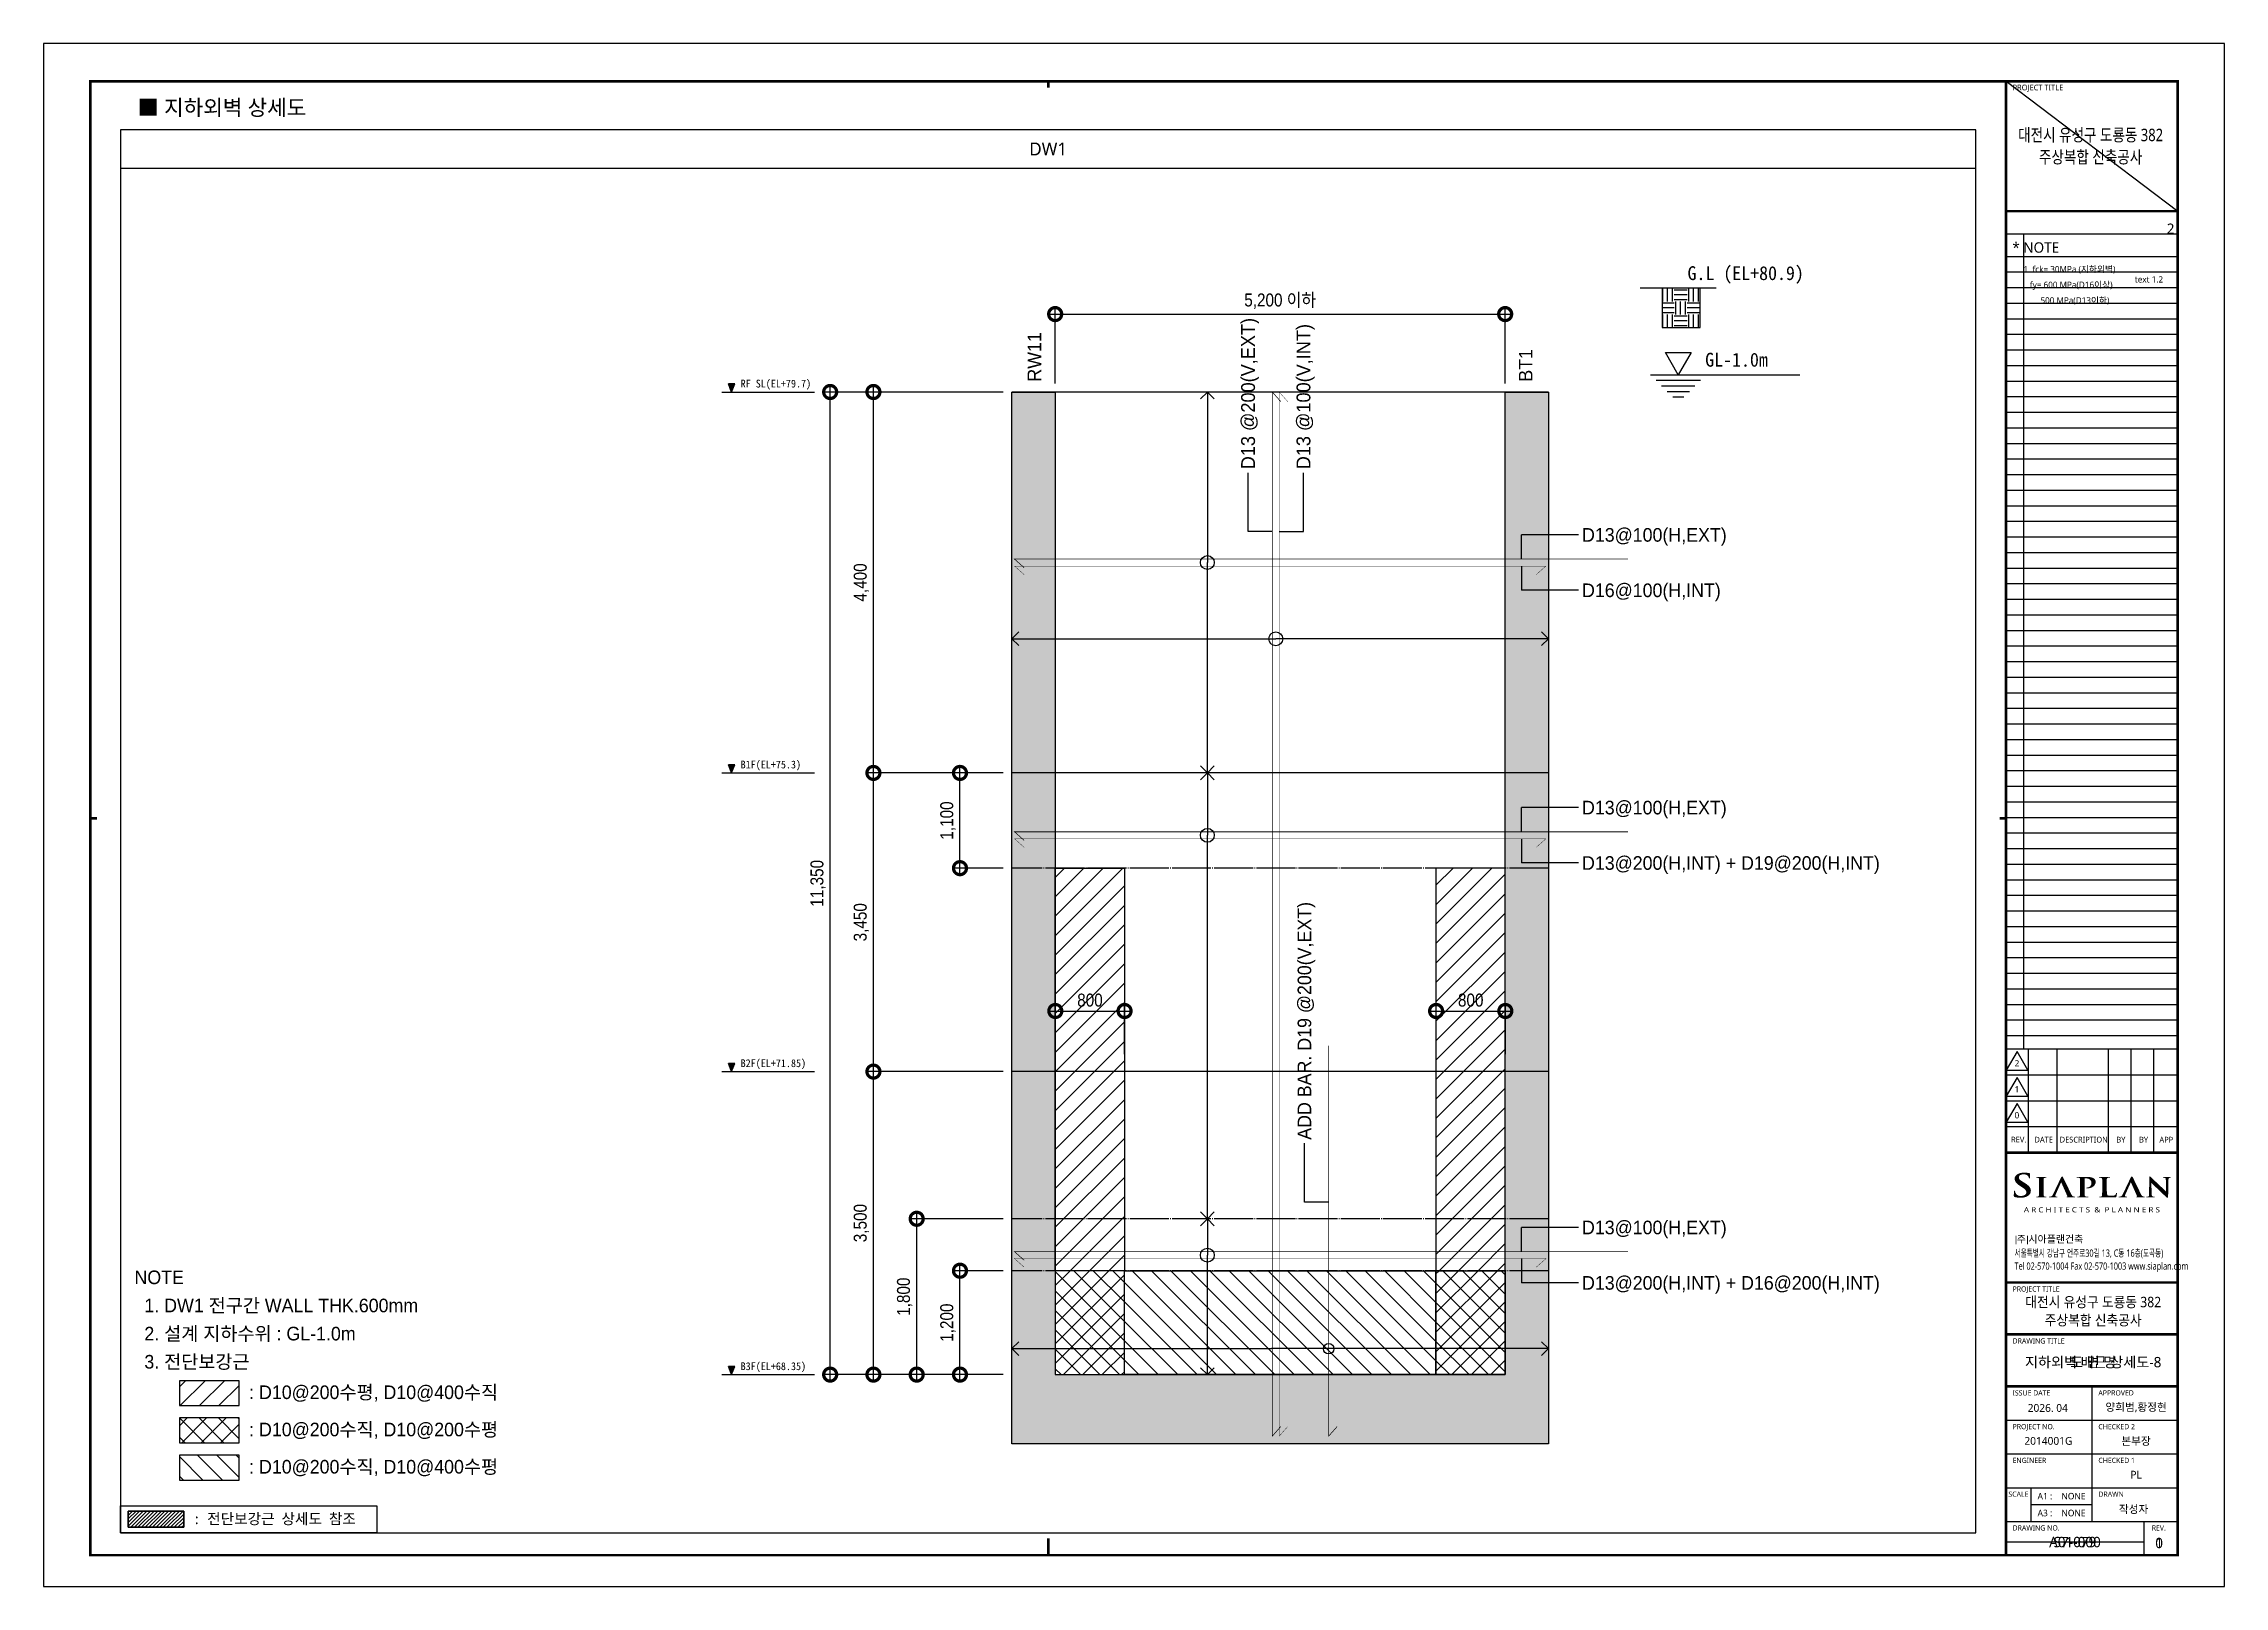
# Model space of a CAD drawing. Header units: millimetres. Extents: x 0 to 252030, y -124740 to 196020.
# Drawn here: x 201630 to 226830, y -71280 to -53460 of the extents above; entities that cross this region are included whole.
import ezdxf
from ezdxf.enums import TextEntityAlignment as Align

# ---------------------------------------------------------------- set-up
doc = ezdxf.new("R2010")
doc.units = ezdxf.units.MM
doc.header["$LTSCALE"] = 30
doc.linetypes.add('CENTER', pattern=[32.5, 30, -1, 0.5, -1])
doc.linetypes.add('HIDDEN', pattern=[2, 1, -1])
doc.layers.get('DEFPOINTS').update_dxf_attribs({"color": 142})
for name, color, linetype in [('0-LIST.테두리선', 7, 'Continuous'), ('0-SEC1', 3, 'Continuous'), ('0-TEXT', 3, 'Continuous'), ('0-지시선', 7, 'Continuous'), ('0-해치', 251, 'Continuous'), ('A-CEN', 1, 'Continuous'), ('AA-SHEET-TEXT', 3, 'Continuous'), ('S-CON', 2, 'Continuous'), ('S-EXT BAR', 3, 'Continuous'), ('S-INT BAR', 3, 'HIDDEN'), ('S-SYM', 5, 'Continuous'), ('S-배근 구간선', 31, 'CENTER'), ('TABLE-1', 3, 'Continuous'), ('TEX', 3, 'Continuous'), ('TEXT', 6, 'Continuous'), ('X-PLAN-B1F$0$A-DIM', 7, 'Continuous'), ('XR-FORM_(도룡동)$0$AA-SHEET', 9, 'Continuous'), ('XR-FORM_(도룡동)$0$Sheet', 7, 'Continuous'), ('XR-FORM_(도룡동)$0$Sheet-text', 3, 'Continuous'), ('XR-FORM_(도룡동)$0$TEXT', 3, 'Continuous')]:
    doc.layers.add(name, color=color, linetype=linetype)
doc.styles.get("Standard").update_dxf_attribs({"font": 'malgun.ttf'})
doc.styles.add('X-PLAN-B1F$0$Gdim', font='Dotum.ttf', dxfattribs={"width": 0.9})
doc.styles.add('XR-FORM$0$맑은고딕', font='malgun.ttf')
doc.styles.add('XR-FORM_(도룡동)$0$맑은고딕', font='malgun.ttf')
doc.styles.add('XR-FORM_(도룡동)$0$충북옥천_FORM$0$맑은고딕', font='malgun.ttf')
doc.styles.add('XR-FORM_(도룡동)$1$맑은고딕', font='malgun.ttf')
doc.styles.add('XR-FORM_(도룡동)$2$맑은고딕', font='malgun.ttf')
doc.styles.add('XR-FORM_(도룡동)$3$맑은고딕', font='malgun.ttf')
doc.styles.add('돋음체', font='DotumChe.ttf')
doc.styles.add('맑은 고딕', font='malgun.ttf')
doc.styles.add('맑은고딕', font='malgun.ttf')
doc.styles.add('스타일1', font='Gulim.ttf')
doc.dimstyles.new('X-PLAN-B1F$0$Gdim200', dxfattribs={"dimscale": 200, "dimtxt": 3, "dimasz": 6, "dimexe": 1.5, "dimexo": 2, "dimgap": 1, "dimtad": 1, "dimdec": 0, "dimzin": 0, "dimdsep": 46, "dimlunit": 6, "dimtxsty": 'X-PLAN-B1F$0$Gdim', "dimblk": 'X-PLAN-B1F$0$_DotSmall', "dimcen": 1.5, "dimdle": 1.5, "dimclrd": 1, "dimclre": 1, "dimclrt": 256, "dimazin": 0, "dimtfac": 1, "dimtdec": 0, "dimtix": 1, "dimtmove": 2, "dimatfit": 3, "dimldrblk": 'X-PLAN-B1F$0$_DotSmall', "dimfxl": 1.5, "dimtolj": 1, "dimtzin": 0, "dimlwd": -1, "dimlwe": -1, "dimarcsym": 0})
doc.dimstyles.new('배근범위', dxfattribs={"dimscale": 80, "dimtxt": 1e-06, "dimasz": 2, "dimexe": 0, "dimexo": 0, "dimgap": 0, "dimtad": 1, "dimdec": 0, "dimzin": 0, "dimdsep": 46, "dimlunit": 6, "dimtxsty": 'Standard', "dimblk": 'OPEN90', "dimcen": 0, "dimdle": 2, "dimclrd": 256, "dimclre": 256, "dimclrt": 256, "dimadec": 0, "dimazin": 0, "dimtfac": 1, "dimtdec": 0, "dimtix": 1, "dimtmove": 2, "dimatfit": 3, "dimldrblk": 'DIMDOT', "dimfxl": 1, "dimtolj": 1, "dimtzin": 0, "dimarcsym": 0})

msp = doc.modelspace()

# ---------------------------------------------------------------- texts
at = {"layer": '0-TEXT', "color": 2, "style": '돋음체'}
msp.add_text('G.L (EL+80.9)', height=160, dxfattribs=at).set_placement((220626.39647, -56191.04153))
at = {"layer": '0-TEXT', "linetype": 'Continuous', "style": '스타일1'}
for s, height, p in [('D13 @200(V,EXT)', 160, (215548.16856, -58376.52853)), ('D13 @100(V,INT)', 160, (216188.16451, -58376.52853)), ('ADD BAR. D19 @200(V,EXT)', 157.248, (216199.46555, -66121.47123))]:
    msp.add_text(s, height=height, rotation=90, dxfattribs=at).set_placement(p, align=Align.MIDDLE_LEFT)
at = {"layer": '0-TEXT', "style": '돋음체'}
for s, height, p in [('GL-1.0m', 160, (220830.39618, -57191.04153)), ('RF SL(EL+79.7)', 90, (209684.462, -57431.89623)), ('B1F(EL+75.3)', 90, (209684.462, -61831.89623)), ('B2F(EL+71.85)', 90, (209684.462, -65281.89623)), ('B3F(EL+68.35)', 90, (209684.462, -68781.89623)), (': 전단보강근 상세도 참조', 124.153948, (203359.3063, -70561.534, 0.00034))]:
    msp.add_text(s, height=height, dxfattribs=at).set_placement(p)
at = {"layer": '0-TEXT', "linetype": 'Continuous', "style": '스타일1'}
for s, p in [('D13@100(H,EXT)', (219406.96593, -59134.42317)), ('D16@100(H,INT)', (219406.96593, -59774.42182)), ('D13@100(H,EXT)', (219406.96593, -62284.42317)), ('D13@200(H,INT) + D19@200(H,INT)', (219406.96593, -62924.42182)), ('D13@100(H,EXT)', (219406.96593, -67134.42317)), ('NOTE', (202680.00642, -67710.47234)), ('D13@200(H,INT) + D16@200(H,INT)', (219406.96593, -67774.42182)), ('  1. DW1 전구간 WALL THK.600mm', (202680.00642, -68035.47234)), ('  2. 설계 지하수위 : GL-1.0m', (202680.00642, -68360.47234)), ('  3. 전단보강근', (202680.00642, -68685.47234)), (': D10@200수평, D10@400수직', (204004.75851, -69037.82927)), (': D10@200수직, D10@200수평', (204004.75851, -69468.04492)), (': D10@200수직, D10@400수평', (204004.75851, -69898.26057))]:
    msp.add_text(s, height=157.248, dxfattribs=at).set_placement(p, align=Align.MIDDLE_LEFT)
at = {"layer": 'AA-SHEET-TEXT'}
for s, style, p in [('지하외벽 배근 상세도-8', 'XR-FORM$0$맑은고딕', (225313.90026, -68690.0206)), ('S7-079', 'XR-FORM_(도룡동)$2$맑은고딕', (225103.50013, -70768.09032)), ('0', '맑은고딕', (226075.95675, -70778.92003))]:
    msp.add_text(s, height=120, dxfattribs=dict(at, style=style)).set_placement(p, align=Align.MIDDLE_CENTER)
for style, p in [('XR-FORM_(도룡동)$0$맑은고딕', (225225.41387, -70237.84788)), ('XR-FORM_(도룡동)$1$맑은고딕', (225225.41387, -70432.61602))]:
    msp.add_text('NONE', height=75, dxfattribs=dict(at, style=style)).set_placement(p, align=Align.MIDDLE_RIGHT)
at = {"layer": 'S-CON', "color": 4, "linetype": 'Continuous', "lineweight": -2, "style": '스타일1'}
for s, p in [('RW11', (213078.73162, -57364.42371)), ('BT1', (218755.74339, -57364.42371))]:
    msp.add_text(s, height=157.248, rotation=90, dxfattribs=at).set_placement(p, align=Align.MIDDLE_LEFT)
at = {"layer": 'TEX', "style": '맑은 고딕'}
msp.add_text('DW1', height=150, dxfattribs=at).set_placement((213238.50014, -54677.0165), align=Align.MIDDLE_CENTER)
for s, p in [('1. fck= 30MPa (지하외벽)', (224509.3931, -56065.08095)), ('   fy= 600 MPa(D16이상) ', (224509.3931, -56245.08095)), ('        500 MPa(D13이하)', (224509.3931, -56425.08095))]:
    msp.add_text(s, height=72, dxfattribs=at).set_placement(p, align=Align.MIDDLE_LEFT)
at = {"layer": 'TEXT', "style": '맑은 고딕'}
msp.add_text('■ 지하외벽 상세도', height=180, dxfattribs=at).set_placement((202716.07557, -54199.02203), align=Align.MIDDLE_LEFT)

# ---------------------------------------------------------------- blocks, each defined once
blk = doc.blocks.new('XR-FORM_(도룡동)$0$S')
at = {"layer": 'XR-FORM_(도룡동)$0$Sheet'}
h = blk.add_hatch(color=6, dxfattribs=at)
edge = h.paths.add_edge_path()
edge.add_spline(control_points=[(76338, 15545), (76338, 15545), (76295, 15571), (76295, 15571), (76172, 15645), (76132, 15687), (76132, 15744), (76132, 15817), (76203, 15865), (76313, 15865), (76409, 15865), (76454, 15832), (76479, 15807), (76511, 15775), (76518, 15737), (76518, 15729), (76518, 15711), (76524, 15702), (76538, 15702), (76557, 15702), (76559, 15724), (76559, 15744), (76559, 15811), (76562, 15848), (76564, 15870), (76564, 15870), (76565, 15890), (76565, 15890), (76565, 15905), (76548, 15908), (76540, 15909), (76494, 15919), (76430, 15930), (76333, 15930), (76119, 15930), (75970, 15833), (75970, 15695), (75970, 15588), (76037, 15502), (76202, 15401), (76202, 15401), (76273, 15357), (76273, 15357), (76398, 15281), (76423, 15225), (76423, 15165), (76423, 15099), (76352, 15030), (76220, 15030), (76155, 15030), (76041, 15045), (76002, 15150), (75994, 15172), (75988, 15197), (75988, 15211), (75988, 15217), (75988, 15236), (75968, 15236), (75948, 15236), (75946, 15209), (75945, 15201), (75945, 15201), (75945, 15197), (75945, 15197), (75943, 15174), (75938, 15104), (75938, 15040), (75938, 15011), (75943, 15004), (75970, 14994), (76035, 14972), (76103, 14962), (76198, 14962), (76298, 14962), (76379, 14979), (76447, 15013), (76575, 15079), (76595, 15177), (76595, 15230), (76595, 15347), (76528, 15430), (76338, 15545)], knot_values=[0, 0, 0, 0, 1, 1, 1, 2, 2, 2, 3, 3, 3, 4, 4, 4, 5, 5, 5, 6, 6, 6, 7, 7, 7, 8, 8, 8, 9, 9, 9, 10, 10, 10, 11, 11, 11, 12, 12, 12, 13, 13, 13, 14, 14, 14, 15, 15, 15, 16, 16, 16, 17, 17, 17, 18, 18, 18, 19, 19, 19, 20, 20, 20, 21, 21, 21, 22, 22, 22, 23, 23, 23, 24, 24, 24, 25, 25, 25, 26, 26, 26, 27, 27, 27, 27], degree=3, periodic=0)
h = blk.add_hatch(color=6, dxfattribs=at)
edge = h.paths.add_edge_path()
edge.add_spline(control_points=[(77180, 15007), (77180, 15007), (77166, 15007), (77166, 15007), (77156, 15007), (77148, 15007), (77134, 15009), (77098, 15014), (77093, 15029), (77089, 15056), (77084, 15098), (77084, 15641), (77086, 15677), (77089, 15714), (77100, 15725), (77131, 15729), (77143, 15731), (77153, 15732), (77163, 15732), (77163, 15732), (77180, 15732), (77180, 15732), (77188, 15732), (77195, 15739), (77195, 15747), (77195, 15755), (77188, 15761), (77180, 15761), (77180, 15761), (76814, 15761), (76814, 15761), (76806, 15761), (76800, 15755), (76800, 15747), (76800, 15739), (76806, 15732), (76814, 15732), (76814, 15732), (76832, 15732), (76832, 15732), (76847, 15732), (76860, 15730), (76871, 15728), (76897, 15723), (76909, 15710), (76912, 15677), (76912, 15677), (76912, 15677), (76912, 15677), (76914, 15650), (76915, 15103), (76908, 15057), (76904, 15025), (76895, 15014), (76873, 15011), (76858, 15008), (76843, 15007), (76827, 15007), (76826, 15007), (76814, 15007), (76814, 15007), (76806, 15007), (76800, 15000), (76800, 14992), (76800, 14984), (76806, 14977), (76814, 14977), (76814, 14977), (77180, 14977), (77180, 14977), (77188, 14977), (77195, 14984), (77195, 14992), (77195, 15000), (77188, 15007), (77180, 15007)], knot_values=[0, 0, 0, 0, 1, 1, 1, 2, 2, 2, 3, 3, 3, 4, 4, 4, 5, 5, 5, 6, 6, 6, 7, 7, 7, 8, 8, 8, 9, 9, 9, 10, 10, 10, 11, 11, 11, 12, 12, 12, 13, 13, 13, 14, 14, 14, 15, 15, 15, 16, 16, 16, 17, 17, 17, 18, 18, 18, 19, 19, 19, 20, 20, 20, 21, 21, 21, 22, 22, 22, 23, 23, 23, 24, 24, 24, 25, 25, 25, 25], degree=3, periodic=0)
h = blk.add_hatch(color=6, dxfattribs=at)
edge = h.paths.add_edge_path()
edge.add_spline(control_points=[(78289, 15008), (78289, 15008), (78256, 15008), (78256, 15008), (78252, 15008), (78248, 15009), (78243, 15010), (78220, 15014), (78192, 15028), (78158, 15085), (78158, 15085), (77848, 15727), (77836, 15749), (77824, 15773), (77816, 15784), (77802, 15784), (77787, 15784), (77771, 15771), (77757, 15741), (77757, 15741), (77450, 15097), (77450, 15097), (77424, 15042), (77401, 15015), (77350, 15010), (77342, 15009), (77328, 15008), (77317, 15008), (77317, 15008), (77304, 15008), (77304, 15008), (77298, 15008), (77292, 15002), (77292, 14994), (77292, 14987), (77298, 14980), (77304, 14980), (77304, 14980), (77609, 14980), (77609, 14980), (77615, 14980), (77621, 14987), (77621, 14994), (77621, 15002), (77615, 15008), (77609, 15008), (77609, 15008), (77576, 15008), (77576, 15008), (77539, 15008), (77534, 15021), (77534, 15033), (77534, 15044), (77540, 15068), (77552, 15094), (77552, 15094), (77762, 15561), (77762, 15561), (77762, 15561), (78005, 15016), (78004, 15016), (78005, 15014), (78005, 15012), (78004, 15010), (78003, 15008), (78001, 15008), (77998, 15008), (77998, 15008), (77984, 15008), (77984, 15008), (77978, 15008), (77972, 15002), (77972, 14994), (77972, 14987), (77978, 14980), (77984, 14980), (77984, 14980), (78289, 14980), (78289, 14980), (78295, 14980), (78301, 14987), (78301, 14994), (78301, 15002), (78295, 15008), (78289, 15008)], knot_values=[0, 0, 0, 0, 1, 1, 1, 2, 2, 2, 3, 3, 3, 4, 4, 4, 5, 5, 5, 6, 6, 6, 7, 7, 7, 8, 8, 8, 9, 9, 9, 10, 10, 10, 11, 11, 11, 12, 12, 12, 13, 13, 13, 14, 14, 14, 15, 15, 15, 16, 16, 16, 17, 17, 17, 18, 18, 18, 19, 19, 19, 20, 20, 20, 21, 21, 21, 22, 22, 22, 23, 23, 23, 24, 24, 24, 25, 25, 25, 26, 26, 26, 27, 27, 27, 28, 28, 28, 28], degree=3, periodic=0)
h = blk.add_hatch(color=250, dxfattribs=at)
edge = h.paths.add_edge_path()
edge.add_spline(control_points=[(78762, 15355), (78740, 15355), (78721, 15354), (78721, 15339), (78721, 15329), (78732, 15327), (78739, 15326), (78739, 15326), (78761, 15325), (78768, 15325), (78956, 15325), (79092, 15431), (79092, 15577), (79092, 15629), (79059, 15678), (79025, 15703), (79003, 15719), (78945, 15762), (78781, 15762), (78781, 15762), (78772, 15762), (78771, 15762), (78771, 15762), (78376, 15762), (78376, 15762), (78367, 15762), (78360, 15756), (78360, 15748), (78360, 15740), (78367, 15734), (78376, 15734), (78376, 15734), (78423, 15734), (78423, 15734), (78429, 15733), (78435, 15733), (78438, 15732), (78480, 15725), (78488, 15709), (78491, 15677), (78491, 15677), (78491, 15677), (78491, 15677), (78493, 15651), (78494, 15108), (78487, 15062), (78481, 15030), (78474, 15013), (78453, 15010), (78437, 15007), (78422, 15006), (78407, 15006), (78406, 15006), (78396, 15006), (78396, 15006), (78387, 15006), (78380, 14999), (78380, 14991), (78380, 14983), (78387, 14977), (78396, 14977), (78396, 14977), (78791, 14977), (78791, 14977), (78800, 14977), (78807, 14983), (78807, 14991), (78807, 14999), (78800, 15006), (78791, 15006), (78791, 15006), (78781, 15006), (78781, 15006), (78761, 15006), (78733, 15008), (78715, 15010), (78681, 15013), (78672, 15031), (78668, 15061), (78662, 15105), (78662, 15684), (78662, 15690), (78662, 15699), (78664, 15704), (78669, 15705), (78679, 15708), (78707, 15709), (78729, 15709), (78757, 15709), (78810, 15704), (78857, 15670), (78924, 15623), (78931, 15562), (78931, 15520), (78931, 15418), (78833, 15355), (78762, 15355)], knot_values=[0, 0, 0, 0, 1, 1, 1, 2, 2, 2, 3, 3, 3, 4, 4, 4, 5, 5, 5, 6, 6, 6, 7, 7, 7, 8, 8, 8, 9, 9, 9, 10, 10, 10, 11, 11, 11, 12, 12, 12, 13, 13, 13, 14, 14, 14, 15, 15, 15, 16, 16, 16, 17, 17, 17, 18, 18, 18, 19, 19, 19, 20, 20, 20, 21, 21, 21, 22, 22, 22, 23, 23, 23, 24, 24, 24, 25, 25, 25, 26, 26, 26, 27, 27, 27, 28, 28, 28, 29, 29, 29, 30, 30, 30, 31, 31, 31, 32, 32, 32, 32], degree=3, periodic=0)
h = blk.add_hatch(color=250, dxfattribs=at)
edge = h.paths.add_edge_path()
edge.add_spline(control_points=[(79896, 15147), (79880, 15147), (79878, 15134), (79877, 15128), (79875, 15109), (79860, 15082), (79845, 15069), (79815, 15043), (79768, 15042), (79696, 15042), (79592, 15042), (79561, 15049), (79541, 15063), (79541, 15063), (79541, 15063), (79541, 15063), (79522, 15076), (79515, 15314), (79515, 15460), (79515, 15617), (79515, 15645), (79518, 15677), (79521, 15714), (79532, 15724), (79562, 15729), (79578, 15731), (79599, 15732), (79612, 15732), (79620, 15732), (79633, 15732), (79638, 15739), (79640, 15742), (79641, 15745), (79641, 15748), (79641, 15756), (79634, 15762), (79626, 15762), (79626, 15762), (79235, 15762), (79235, 15762), (79226, 15762), (79220, 15756), (79220, 15748), (79220, 15743), (79222, 15738), (79227, 15736), (79227, 15735), (79229, 15735), (79229, 15734), (79235, 15732), (79243, 15732), (79247, 15732), (79265, 15732), (79280, 15731), (79290, 15729), (79331, 15722), (79340, 15709), (79342, 15677), (79344, 15651), (79345, 15108), (79338, 15062), (79332, 15030), (79326, 15013), (79304, 15010), (79290, 15007), (79276, 15006), (79262, 15006), (79262, 15006), (79245, 15006), (79245, 15006), (79237, 15006), (79230, 14999), (79230, 14991), (79230, 14983), (79237, 14977), (79245, 14977), (79245, 14977), (79615, 14977), (79615, 14977), (79615, 14977), (79805, 14976), (79805, 14976), (79874, 14976), (79882, 14981), (79891, 15006), (79901, 15036), (79910, 15113), (79910, 15125), (79910, 15135), (79910, 15147), (79896, 15147)], knot_values=[0, 0, 0, 0, 1, 1, 1, 2, 2, 2, 3, 3, 3, 4, 4, 4, 5, 5, 5, 6, 6, 6, 7, 7, 7, 8, 8, 8, 9, 9, 9, 10, 10, 10, 11, 11, 11, 12, 12, 12, 13, 13, 13, 14, 14, 14, 15, 15, 15, 16, 16, 16, 17, 17, 17, 18, 18, 18, 19, 19, 19, 20, 20, 20, 21, 21, 21, 22, 22, 22, 23, 23, 23, 24, 24, 24, 25, 25, 25, 26, 26, 26, 27, 27, 27, 28, 28, 28, 29, 29, 29, 30, 30, 30, 30], degree=3, periodic=0)
h = blk.add_hatch(color=250, dxfattribs=at)
edge = h.paths.add_edge_path()
edge.add_spline(control_points=[(80974, 15008), (80974, 15008), (80942, 15008), (80942, 15008), (80937, 15008), (80933, 15009), (80928, 15010), (80905, 15014), (80878, 15028), (80843, 15085), (80843, 15085), (80533, 15727), (80521, 15749), (80509, 15773), (80501, 15784), (80487, 15784), (80472, 15784), (80457, 15771), (80442, 15741), (80442, 15741), (80135, 15097), (80135, 15097), (80109, 15042), (80086, 15015), (80035, 15010), (80027, 15009), (80013, 15008), (80002, 15008), (80002, 15008), (79989, 15008), (79989, 15008), (79983, 15008), (79977, 15002), (79977, 14994), (79977, 14987), (79983, 14980), (79989, 14980), (79989, 14980), (80294, 14980), (80294, 14980), (80300, 14980), (80306, 14987), (80306, 14994), (80306, 15002), (80300, 15008), (80294, 15008), (80294, 15008), (80261, 15008), (80261, 15008), (80224, 15008), (80219, 15021), (80219, 15033), (80219, 15044), (80225, 15068), (80237, 15094), (80237, 15094), (80447, 15561), (80447, 15561), (80447, 15561), (80690, 15016), (80690, 15016), (80690, 15014), (80690, 15012), (80689, 15010), (80688, 15008), (80686, 15008), (80683, 15008), (80683, 15008), (80669, 15008), (80669, 15008), (80663, 15008), (80657, 15002), (80657, 14994), (80657, 14987), (80663, 14980), (80669, 14980), (80669, 14980), (80974, 14980), (80974, 14980), (80980, 14980), (80986, 14987), (80986, 14994), (80986, 15002), (80980, 15008), (80974, 15008)], knot_values=[0, 0, 0, 0, 1, 1, 1, 2, 2, 2, 3, 3, 3, 4, 4, 4, 5, 5, 5, 6, 6, 6, 7, 7, 7, 8, 8, 8, 9, 9, 9, 10, 10, 10, 11, 11, 11, 12, 12, 12, 13, 13, 13, 14, 14, 14, 15, 15, 15, 16, 16, 16, 17, 17, 17, 18, 18, 18, 19, 19, 19, 20, 20, 20, 21, 21, 21, 22, 22, 22, 23, 23, 23, 24, 24, 24, 25, 25, 25, 26, 26, 26, 27, 27, 27, 28, 28, 28, 28], degree=3, periodic=0)
h = blk.add_hatch(color=250, dxfattribs=at)
edge = h.paths.add_edge_path()
edge.add_spline(control_points=[(81976, 15761), (81976, 15761), (81692, 15761), (81692, 15761), (81686, 15761), (81681, 15755), (81681, 15747), (81681, 15739), (81686, 15732), (81692, 15732), (81692, 15732), (81700, 15732), (81702, 15732), (81718, 15732), (81744, 15732), (81760, 15726), (81783, 15717), (81794, 15705), (81795, 15641), (81795, 15641), (81806, 15233), (81806, 15224), (81806, 15224), (81806, 15202), (81806, 15202), (81797, 15210), (81212, 15762), (81212, 15762), (81199, 15775), (81187, 15784), (81176, 15784), (81158, 15784), (81158, 15750), (81158, 15740), (81158, 15740), (81148, 15134), (81148, 15134), (81147, 15045), (81143, 15018), (81117, 15011), (81101, 15006), (81079, 15006), (81068, 15006), (81067, 15006), (81057, 15006), (81057, 15006), (81051, 15006), (81046, 14999), (81046, 14991), (81046, 14983), (81051, 14976), (81057, 14976), (81057, 14976), (81353, 14976), (81353, 14976), (81359, 14976), (81364, 14983), (81364, 14991), (81364, 14999), (81359, 15006), (81353, 15006), (81353, 15006), (81342, 15006), (81340, 15006), (81324, 15006), (81303, 15006), (81284, 15013), (81268, 15018), (81251, 15035), (81248, 15122), (81248, 15122), (81237, 15522), (81236, 15534), (81241, 15530), (81780, 15014), (81821, 14978), (81833, 14966), (81851, 14966), (81864, 14966), (81880, 14966), (81882, 14986), (81882, 15002), (81882, 15002), (81894, 15649), (81894, 15649), (81895, 15706), (81903, 15722), (81931, 15729), (81944, 15732), (81952, 15732), (81963, 15732), (81965, 15732), (81976, 15732), (81976, 15732), (81982, 15732), (81987, 15739), (81987, 15747), (81987, 15755), (81982, 15761), (81976, 15761)], knot_values=[0, 0, 0, 0, 1, 1, 1, 2, 2, 2, 3, 3, 3, 4, 4, 4, 5, 5, 5, 6, 6, 6, 7, 7, 7, 8, 8, 8, 9, 9, 9, 10, 10, 10, 11, 11, 11, 12, 12, 12, 13, 13, 13, 14, 14, 14, 15, 15, 15, 16, 16, 16, 17, 17, 17, 18, 18, 18, 19, 19, 19, 20, 20, 20, 21, 21, 21, 22, 22, 22, 23, 23, 23, 24, 24, 24, 25, 25, 25, 26, 26, 26, 27, 27, 27, 28, 28, 28, 29, 29, 29, 30, 30, 30, 31, 31, 31, 32, 32, 32, 33, 33, 33, 33], degree=3, periodic=0)
at = {"layer": 'DEFPOINTS'}
for p, q in [((75750, 52950), (82250, 52950)), ((75640, 52073), (82226, 52073)), ((76315, 52073), (76315, 20700)), ((82250, 51196), (75640, 51196)), ((82250, 50596), (75640, 50596)), ((82250, 49996), (75640, 49996)), ((82250, 49396), (75640, 49396)), ((82250, 48796), (75640, 48796)), ((82250, 48196), (75640, 48196)), ((82250, 47596), (75640, 47596)), ((82250, 46996), (75640, 46996)), ((82250, 46396), (75640, 46396)), ((82250, 45796), (75640, 45796)), ((82250, 45196), (75640, 45196)), ((82250, 44596), (75640, 44596)), ((82250, 43996), (75640, 43996)), ((82250, 43396), (75640, 43396)), ((82250, 42796), (75640, 42796)), ((82250, 42196), (75640, 42196)), ((82250, 41596), (75640, 41596)), ((82250, 40996), (75640, 40996)), ((82250, 40396), (75640, 40396)), ((82250, 39796), (75640, 39796)), ((82250, 39196), (75640, 39196)), ((82250, 38596), (75640, 38596)), ((82250, 37996), (75640, 37996)), ((82250, 37396), (75640, 37396)), ((82250, 36796), (75640, 36796)), ((82250, 36196), (75640, 36196)), ((82250, 35596), (75640, 35596)), ((82250, 34996), (75640, 34996)), ((82250, 34396), (75640, 34396)), ((82250, 33796), (75640, 33796)), ((82250, 33196), (75640, 33196)), ((82250, 32596), (75640, 32596)), ((82250, 31996), (75640, 31996)), ((82250, 31396), (75640, 31396)), ((82250, 30796), (75640, 30796)), ((82250, 30196), (75640, 30196)), ((82250, 29596), (75640, 29596)), ((82250, 28996), (75640, 28996)), ((82250, 28396), (75640, 28396)), ((82250, 27796), (75640, 27796)), ((82250, 27196), (75640, 27196)), ((82250, 26596), (75640, 26596)), ((82250, 25996), (75640, 25996)), ((82250, 25396), (75640, 25396)), ((82250, 24796), (75640, 24796)), ((82250, 24196), (75640, 24196)), ((82250, 23596), (75640, 23596)), ((82250, 22996), (75640, 22996)), ((82250, 22396), (75640, 22396)), ((82250, 21796), (75640, 21796)), ((82250, 21196), (75640, 21196)), ((80950, 1706), (75640, 1706))]:
    blk.add_line(p, q, dxfattribs=at)
at = {"layer": 'XR-FORM_(도룡동)$0$AA-SHEET', "const_width": 99.9}
blk.add_lwpolyline([(75750, 52950), (82250, 52950)], dxfattribs=at)
at = {"layer": 'XR-FORM_(도룡동)$0$Sheet'}
for p, q in [((75590, 20700), (82204, 20700)), ((76490, 20700), (76490, 16700)), ((77590, 20700), (77590, 16700)), ((79575, 20700), (79575, 16700)), ((80450, 20700), (80450, 16700)), ((81325, 20700), (81325, 16700)), ((75640, 19700), (82254, 19700)), ((75640, 18700), (82254, 18700)), ((75640, 17700), (82254, 17700)), ((78945, 7700), (78945, 2500)), ((75640, 6400), (82250, 6400)), ((75640, 5100), (82250, 5100)), ((75640, 3800), (82250, 3800)), ((76591, 3798), (76591, 2500)), ((76591, 3149), (78945, 3149)), ((75640, 2500), (82250, 2500)), ((80950, 2500), (80950, 1200))]:
    blk.add_line(p, q, dxfattribs=at)
at = {"layer": 'XR-FORM_(도룡동)$0$Sheet', "const_width": 100}
blk.add_lwpolyline([(1850, 57950), (82250, 57950), (82250, 1200), (1850, 1200)], close=True, dxfattribs=at)
at = {"layer": 'XR-FORM_(도룡동)$0$Sheet', "linetype": 'Continuous', "const_width": 100}
for points in [[(38745, 57950), (38745, 57700)], [(2100, 29575), (1850, 29575)], [(75640, 29575), (75390, 29575)], [(38745, 1846), (38745, 1200)]]:
    blk.add_lwpolyline(points, dxfattribs=at)
at = {"layer": 'XR-FORM_(도룡동)$0$Sheet', "const_width": 100}
for points in [[(75640, 57950), (75640, 1200)], [(75640, 52950), (82250, 52950)], [(75640, 16700), (82250, 16700)], [(75640, 11700), (82250, 11700)], [(75640, 9700), (82250, 9700)], [(75640, 7700), (82250, 7700)]]:
    blk.add_lwpolyline(points, dxfattribs=at)
at = {"layer": 'XR-FORM_(도룡동)$0$Sheet'}
for points in [[(76065, 20589), (75650, 19869), (76481, 19869)], [(76065, 19589), (75650, 18869), (76481, 18869)], [(76065, 18589), (75650, 17869), (76481, 17869)]]:
    blk.add_lwpolyline(points, close=True, dxfattribs=at)
at = {"layer": 'XR-FORM_(도룡동)$0$Sheet', "color": 3, "const_width": 28}
for points in [[(76026, 13508), (76026, 13172)], [(76466, 13508), (76466, 13172)]]:
    blk.add_lwpolyline(points, dxfattribs=at)
at = {"layer": 'DEFPOINTS', "style": 'XR-FORM_(도룡동)$3$맑은고딕'}
blk.add_text('2', height=400, dxfattribs=at).set_placement((82126, 52273), align=Align.MIDDLE_RIGHT)
blk.add_text('text 1.2', height=240, dxfattribs=at).set_placement((80599, 50202))
blk.add_text('도 면 명', height=400, dxfattribs=at).set_placement((78996, 8633), align=Align.MIDDLE_CENTER)
at = {"layer": 'XR-FORM_(도룡동)$0$Sheet', "style": 'XR-FORM_(도룡동)$3$맑은고딕'}
for s, height, p in [('PROJECT TITLE', 220, (75890, 57600)), ('PROJECT TITLE', 200, (75890, 11350)), ('DRAWING TITLE', 200, (75890, 9350)), ('ISSUE DATE', 200, (75890, 7350)), ('APPROVED', 200, (79195, 7350)), ('PROJECT NO. ', 200, (75890, 6050)), ('CHECKED 2 ', 200, (79195, 6050)), ('ENGINEER', 200, (75890, 4750)), ('CHECKED 1 ', 200, (79195, 4750)), ('SCALE', 200, (75730, 3450)), ('DRAWN', 200, (79195, 3450)), ('DRAWING NO.', 200, (75890, 2150)), ('REV.', 200, (81250, 2150))]:
    blk.add_text(s, height=height, dxfattribs=at).set_placement(p)
for s, height, p in [('2', 240, (76059, 20140)), ('1', 240, (76059, 19140)), ('0', 240, (76059, 18140)), (' REV.', 220, (76090, 17200)), ('DATE', 220, (77090, 17200)), ('DESCRIPTION', 220, (78632, 17200)), ('BY', 220, (80062, 17200)), ('BY', 220, (80938, 17200)), ('APP', 220, (81812, 17200))]:
    blk.add_text(s, height=height, dxfattribs=at).set_placement(p, align=Align.MIDDLE)
at = {"layer": 'XR-FORM_(도룡동)$0$Sheet', "color": 3, "style": 'XR-FORM_(도룡동)$3$맑은고딕', "width": 1.2}
blk.add_text('A R C H I T E C T S  &  P L A N N E R S', height=200, dxfattribs=at).set_placement((78947, 14500), align=Align.MIDDLE_CENTER)
at = {"layer": 'XR-FORM_(도룡동)$0$Sheet', "color": 3, "style": 'XR-FORM_(도룡동)$3$맑은고딕'}
blk.add_text('주 시아플랜건축', height=280, dxfattribs=at).set_placement((76057, 13372), align=Align.MIDDLE_LEFT)
at = {"layer": 'XR-FORM_(도룡동)$0$Sheet', "color": 3, "style": 'XR-FORM_(도룡동)$3$맑은고딕', "width": 0.65}
for s, p in [('서울특별시 강남구 언주로30길 13, C동 16층(도곡동)', (75966, 12833)), ('Tel 02-570-1004 Fax 02-570-1003 www.siaplan.com', (75966, 12333))]:
    blk.add_text(s, height=280, dxfattribs=at).set_placement(p, align=Align.MIDDLE_LEFT)
at = {"layer": 'XR-FORM_(도룡동)$0$Sheet-text', "style": 'XR-FORM_(도룡동)$3$맑은고딕'}
blk.add_text('* NOTE', height=400, dxfattribs=at).set_placement((75881, 51550), align=Align.MIDDLE_LEFT)
at = {"layer": 'XR-FORM_(도룡동)$0$TEXT'}
for s, height, style, p in [('2026. 04', 300, 'XR-FORM_(도룡동)$3$맑은고딕', (77247, 6870)), ('A1 : ', 250, 'XR-FORM_(도룡동)$0$충북옥천_FORM$0$맑은고딕', (77179, 3474)), ('A3 : ', 250, 'XR-FORM_(도룡동)$0$충북옥천_FORM$0$맑은고딕', (77179, 2825))]:
    blk.add_text(s, height=height, dxfattribs=dict(at, style=style)).set_placement(p, align=Align.MIDDLE_CENTER)
at = {"layer": 'XR-FORM_(도룡동)$0$TEXT', "style": 'XR-FORM_(도룡동)$3$맑은고딕'}
blk.add_text('양희범,황정현', height=300, dxfattribs=at).set_placement((80649, 6901), align=Align.MIDDLE)
blk = doc.blocks.new('XR-FORM_(도룡동)', base_point=(101.33, -56114.51))
at = {"layer": 'DEFPOINTS'}
blk.add_line((377.95, 289.75), (411, 264.75), dxfattribs=at)
blk.add_lwpolyline([(0, 0), (420, 0), (420, 297), (0, 297)], close=True, dxfattribs=at)
at = {"xscale": 0.005, "yscale": 0.005, "zscale": 0.005}
blk.add_blockref('XR-FORM_(도룡동)$0$S', (-0.25, 0), dxfattribs=at)
at = {"layer": 'DEFPOINTS', "style": 'XR-FORM_(도룡동)$3$맑은고딕'}
for s, p in [('2014001G', (386.1, 28.01)), ('본부장', (402.99, 28.01)), ('PL', (402.99, 21.51))]:
    blk.add_text(s, height=1.5, dxfattribs=at).set_placement(p, align=Align.MIDDLE)
for p in [(393.26, 17.37), (393.26, 14.12)]:
    blk.add_text('NONE', height=1.25, dxfattribs=at).set_placement(p, align=Align.MIDDLE_RIGHT)
for s, height, p in [('작성자', 1.5, (402.51, 14.85)), ('A01-000', 2, (391.22, 8.53))]:
    blk.add_text(s, height=height, dxfattribs=at).set_placement(p, align=Align.MIDDLE_CENTER)
at = {"layer": 'XR-FORM_(도룡동)$0$Sheet-text', "style": 'XR-FORM_(도룡동)$3$맑은고딕', "width": 0.8}
for s, p in [('대전시 유성구 도룡동 382', (394.23, 279.42)), ('주상복합 신축공사', (394.23, 275.17))]:
    blk.add_text(s, height=2.4, dxfattribs=at).set_placement(p, align=Align.MIDDLE_CENTER)
at = {"layer": 'XR-FORM_(도룡동)$0$TEXT', "style": 'XR-FORM_(도룡동)$3$맑은고딕', "width": 0.9}
for s, p in [('대전시 유성구 도룡동 382', (394.73, 54.74)), ('주상복합 신축공사', (394.73, 51.24))]:
    blk.add_text(s, height=2, dxfattribs=at).set_placement(p, align=Align.MIDDLE_CENTER)
at = {"layer": 'XR-FORM_(도룡동)$0$TEXT', "style": 'XR-FORM_(도룡동)$3$맑은고딕'}
blk.add_text('1', height=2, dxfattribs=at).set_placement((407.43, 8.35), align=Align.MIDDLE_CENTER)
blk = doc.blocks.new('X-PLAN-B1F$0$_DotSmall')
at = {"color": 0, "linetype": 'ByBlock', "const_width": 0.5}
blk.add_lwpolyline([(-0.0625, 0, 1), (0.0625, 0, 1)], format="xyb", close=True, dxfattribs=at)
blk = doc.blocks.new('*D1441')
at = {"layer": 'DEFPOINTS', "color": 0, "transparency": 16777216}
for p in [(218519, -56584), (213319, -57484), (218519, -57484)]:
    blk.add_point(p, dxfattribs=at)
at = {"layer": 'X-PLAN-B1F$0$A-DIM', "color": 1, "transparency": 16777216}
for p, q in [((213244, -56584), (218594, -56584)), ((213319, -57384), (213319, -56509)), ((218519, -57384), (218519, -56509))]:
    blk.add_line(p, q, dxfattribs=at)
at = {"layer": 'X-PLAN-B1F$0$A-DIM', "color": 1, "transparency": 16777216, "xscale": 300, "yscale": 300, "zscale": 300, "rotation": 180}
blk.add_blockref('X-PLAN-B1F$0$_DotSmall', (213319, -56584), dxfattribs=at)
at = {"layer": 'X-PLAN-B1F$0$A-DIM', "color": 1, "transparency": 16777216, "xscale": 300, "yscale": 300, "zscale": 300}
blk.add_blockref('X-PLAN-B1F$0$_DotSmall', (218519, -56584), dxfattribs=at)
at = {"layer": 'X-PLAN-B1F$0$A-DIM', "transparency": 16777216, "insert": (215919, -56435), "char_height": 150, "attachment_point": 5, "style": 'X-PLAN-B1F$0$Gdim'}
blk.add_mtext('\\A1;5,200 이하', dxfattribs=at)
blk = doc.blocks.new('*D1442')
at = {"layer": 'DEFPOINTS', "color": 0, "transparency": 16777216}
for p in [(211219, -61884), (212819, -61884), (212819, -65334)]:
    blk.add_point(p, dxfattribs=at)
at = {"layer": 'X-PLAN-B1F$0$A-DIM', "color": 1, "transparency": 16777216}
for p, q in [((212719, -61884), (211144, -61884)), ((211219, -65409), (211219, -61809)), ((212719, -65334), (211144, -65334))]:
    blk.add_line(p, q, dxfattribs=at)
at = {"layer": 'X-PLAN-B1F$0$A-DIM', "color": 1, "transparency": 16777216, "xscale": 300, "yscale": 300, "zscale": 300}
for p, rotation in [((211219, -61884), 90), ((211219, -65334), 270)]:
    blk.add_blockref('X-PLAN-B1F$0$_DotSmall', p, dxfattribs=dict(at, rotation=rotation))
at = {"layer": 'X-PLAN-B1F$0$A-DIM', "transparency": 16777216, "insert": (211080, -63609), "char_height": 150, "attachment_point": 5, "rotation": 90, "style": 'X-PLAN-B1F$0$Gdim'}
blk.add_mtext('\\A1;3,450', dxfattribs=at)
blk = doc.blocks.new('*D1443')
at = {"layer": 'DEFPOINTS', "color": 0, "transparency": 16777216}
for p in [(211219, -57484), (212819, -57484), (212819, -61884)]:
    blk.add_point(p, dxfattribs=at)
at = {"layer": 'X-PLAN-B1F$0$A-DIM', "color": 1, "transparency": 16777216}
for p, q in [((211219, -61959), (211219, -57409)), ((212719, -57484), (211144, -57484)), ((212719, -61884), (211144, -61884))]:
    blk.add_line(p, q, dxfattribs=at)
at = {"layer": 'X-PLAN-B1F$0$A-DIM', "color": 1, "transparency": 16777216, "xscale": 300, "yscale": 300, "zscale": 300}
for p, rotation in [((211219, -57484), 90), ((211219, -61884), 270)]:
    blk.add_blockref('X-PLAN-B1F$0$_DotSmall', p, dxfattribs=dict(at, rotation=rotation))
at = {"layer": 'X-PLAN-B1F$0$A-DIM', "transparency": 16777216, "insert": (211080, -59684), "char_height": 150, "attachment_point": 5, "rotation": 90, "style": 'X-PLAN-B1F$0$Gdim'}
blk.add_mtext('\\A1;4,400', dxfattribs=at)
blk = doc.blocks.new('*D1444')
at = {"layer": 'DEFPOINTS', "color": 0, "transparency": 16777216}
for p in [(211219, -65334), (212819, -65334), (212819, -68834)]:
    blk.add_point(p, dxfattribs=at)
at = {"layer": 'X-PLAN-B1F$0$A-DIM', "color": 1, "transparency": 16777216}
for p, q in [((211219, -68909), (211219, -65259)), ((212719, -65334), (211144, -65334)), ((212719, -68834), (211144, -68834))]:
    blk.add_line(p, q, dxfattribs=at)
at = {"layer": 'X-PLAN-B1F$0$A-DIM', "color": 1, "transparency": 16777216, "xscale": 300, "yscale": 300, "zscale": 300}
for p, rotation in [((211219, -65334), 90), ((211219, -68834), 270)]:
    blk.add_blockref('X-PLAN-B1F$0$_DotSmall', p, dxfattribs=dict(at, rotation=rotation))
at = {"layer": 'X-PLAN-B1F$0$A-DIM', "transparency": 16777216, "insert": (211080, -67084), "char_height": 150, "attachment_point": 5, "rotation": 90, "style": 'X-PLAN-B1F$0$Gdim'}
blk.add_mtext('\\A1;3,500', dxfattribs=at)
blk = doc.blocks.new('*D1445')
at = {"layer": 'DEFPOINTS', "color": 0, "transparency": 16777216}
for p in [(210719, -57484), (212819, -57484), (212819, -68834)]:
    blk.add_point(p, dxfattribs=at)
at = {"layer": 'X-PLAN-B1F$0$A-DIM', "color": 1, "transparency": 16777216}
for p, q in [((210719, -68909), (210719, -57409)), ((212719, -57484), (210644, -57484)), ((212719, -68834), (210644, -68834))]:
    blk.add_line(p, q, dxfattribs=at)
at = {"layer": 'X-PLAN-B1F$0$A-DIM', "color": 1, "transparency": 16777216, "xscale": 300, "yscale": 300, "zscale": 300}
for p, rotation in [((210719, -57484), 90), ((210719, -68834), 270)]:
    blk.add_blockref('X-PLAN-B1F$0$_DotSmall', p, dxfattribs=dict(at, rotation=rotation))
at = {"layer": 'X-PLAN-B1F$0$A-DIM', "transparency": 16777216, "insert": (210580, -63159), "char_height": 150, "attachment_point": 5, "rotation": 90, "style": 'X-PLAN-B1F$0$Gdim'}
blk.add_mtext('\\A1;11,350', dxfattribs=at)
blk = doc.blocks.new('_Open90')
at = {"color": 0, "linetype": 'ByBlock', "lineweight": -2}
for p, q in [((0, 0), (-1, 0)), ((-0.5, 0.5), (0, 0)), ((0, 0), (-0.5, -0.5))]:
    blk.add_line(p, q, dxfattribs=at)
blk = doc.blocks.new('*D1446')
at = {"layer": '0-지시선', "lineweight": -2, "transparency": 16777216}
for p in [(215078, -57644), (215078, -61724)]:
    blk.add_line(p, (215078, -59454), dxfattribs=at)
at = {"layer": 'DEFPOINTS', "color": 0, "transparency": 16777216}
for p in [(215078, -57484), (215078, -57484), (215078, -61884)]:
    blk.add_point(p, dxfattribs=at)
at = {"layer": '0-지시선', "lineweight": -2, "transparency": 16777216, "xscale": 160, "yscale": 160, "zscale": 160}
for p, rotation in [((215078, -57484), 90), ((215078, -61884), 270)]:
    blk.add_blockref('_Open90', p, dxfattribs=dict(at, rotation=rotation))
at = {"layer": '0-지시선', "transparency": 16777216, "insert": (215078, -59454), "char_height": 0.00008, "attachment_point": 5, "rotation": 90}
blk.add_mtext('\\A1;4,400', dxfattribs=at)
blk = doc.blocks.new('DIMDOT')
at = {"linetype": 'Continuous'}
for p, q in [((0, -2), (0, 2)), ((-2, 0), (2, 0))]:
    blk.add_line(p, q, dxfattribs=at)
for radius in [0.5, 0.25]:
    blk.add_circle((0, 0), radius, dxfattribs=at)
blk = doc.blocks.new('기본근 지시선')
at = {"layer": '0-지시선'}
blk.add_line((1650, 700), (0, 700), dxfattribs=at)
blk.add_lwpolyline([(0, 0), (0, 700)], dxfattribs=at)
blk.add_lwpolyline([(0, 0, 0, 96, 0), (0, 288, 0, 0, 0), (0, 264, 0, 0, 0)], format="xyseb", dxfattribs=at)
blk = doc.blocks.new('SOIL LEVEL')
at = {"layer": 'S-SYM'}
for p, q in [((1567, 1135), (-629, 1135)), ((348, 703), (0, 703)), ((20, 750), (20, 1125)), ((161, 750), (161, 1125)), ((301, 750), (301, 1125)), ((723, 1078), (348, 1078)), ((723, 938), (348, 938)), ((723, 797), (348, 797)), ((395, 1125), (395, 1135)), ((395, 375), (395, 750)), ((536, 1125), (536, 1135)), ((536, 375), (536, 750)), ((676, 1125), (676, 1135)), ((676, 375), (676, 750)), ((1098, 703), (723, 703)), ((770, 750), (770, 1125)), ((911, 750), (911, 1125)), ((1051, 750), (1051, 1125)), ((348, 563), (0, 563)), ((348, 422), (0, 422)), ((20, 0), (20, 375)), ((161, 0), (161, 375)), ((301, 0), (301, 375)), ((723, 328), (348, 328)), ((723, 188), (348, 188)), ((723, 47), (348, 47)), ((1098, 563), (723, 563)), ((1098, 422), (723, 422)), ((770, 0), (770, 375)), ((911, 0), (911, 375)), ((1051, 0), (1051, 375))]:
    blk.add_line(p, q, dxfattribs=at)
blk.add_lwpolyline([(1098, 1135), (0, 1135), (0, 0), (1098, 0)], close=True, dxfattribs=at)
blk = doc.blocks.new('WATER LEVEL')
at = {"layer": 'S-SYM'}
for p, q in [((-800, 0), (800, 0)), ((-640, -160), (640, -160)), ((-480, -320), (480, -320)), ((-320, -480), (320, -480)), ((-160, -640), (160, -640))]:
    blk.add_line(p, q, dxfattribs=at)
blk.add_lwpolyline([(0, 0), (-370, 640), (370, 640), (0, 0)], dxfattribs=at)
blk = doc.blocks.new('*D1447')
at = {"layer": '0-지시선', "lineweight": -2, "transparency": 16777216}
for p in [(215078, -62044), (215078, -66874)]:
    blk.add_line(p, (215078, -62604), dxfattribs=at)
at = {"layer": 'DEFPOINTS', "color": 0, "transparency": 16777216}
for p in [(215078, -61884), (215078, -61884), (215078, -67034)]:
    blk.add_point(p, dxfattribs=at)
at = {"layer": '0-지시선', "lineweight": -2, "transparency": 16777216, "xscale": 160, "yscale": 160, "zscale": 160}
for p, rotation in [((215078, -61884), 90), ((215078, -67034), 270)]:
    blk.add_blockref('_Open90', p, dxfattribs=dict(at, rotation=rotation))
at = {"layer": '0-지시선', "transparency": 16777216, "insert": (215078, -62604), "char_height": 0.00008, "attachment_point": 5, "rotation": 90}
blk.add_mtext('\\A1;5,150', dxfattribs=at)
blk = doc.blocks.new('*D1448')
at = {"layer": '0-지시선', "lineweight": -2, "transparency": 16777216}
for p in [(212979, -68534), (218859, -68534)]:
    blk.add_line(p, (215819, -68534), dxfattribs=at)
at = {"layer": 'DEFPOINTS', "color": 0, "transparency": 16777216}
for p in [(212819, -68534), (212819, -68534), (219019, -68534)]:
    blk.add_point(p, dxfattribs=at)
at = {"layer": '0-지시선', "lineweight": -2, "transparency": 16777216, "xscale": 160, "yscale": 160, "zscale": 160, "rotation": 180}
blk.add_blockref('_Open90', (212819, -68534), dxfattribs=at)
at = {"layer": '0-지시선', "lineweight": -2, "transparency": 16777216, "xscale": 160, "yscale": 160, "zscale": 160}
blk.add_blockref('_Open90', (219019, -68534), dxfattribs=at)
at = {"layer": '0-지시선', "transparency": 16777216, "insert": (215819, -68534), "char_height": 0.00008, "attachment_point": 5}
blk.add_mtext('\\A1;6,200', dxfattribs=at)
blk = doc.blocks.new('기본근 지시선-2')
at = {"layer": '0-지시선'}
blk.add_lwpolyline([(0, 0), (700, 0), (700, 1700)], dxfattribs=at)
blk.add_lwpolyline([(0, 0, 0, 96, 0), (288, 0, 0, 0, 0), (264, 0, 0, 0, 0)], format="xyseb", dxfattribs=at)
blk = doc.blocks.new('*D1449')
at = {"layer": '0-지시선', "lineweight": -2, "transparency": 16777216}
for p in [(212979, -60334), (218859, -60334)]:
    blk.add_line(p, (215868, -60334), dxfattribs=at)
at = {"layer": 'DEFPOINTS', "color": 0, "transparency": 16777216}
for p in [(212819, -60334), (212819, -60334), (219019, -60334)]:
    blk.add_point(p, dxfattribs=at)
at = {"layer": '0-지시선', "lineweight": -2, "transparency": 16777216, "xscale": 160, "yscale": 160, "zscale": 160, "rotation": 180}
blk.add_blockref('_Open90', (212819, -60334), dxfattribs=at)
at = {"layer": '0-지시선', "lineweight": -2, "transparency": 16777216, "xscale": 160, "yscale": 160, "zscale": 160}
blk.add_blockref('_Open90', (219019, -60334), dxfattribs=at)
at = {"layer": '0-지시선', "transparency": 16777216, "insert": (215868, -60334), "char_height": 0.00008, "attachment_point": 5}
blk.add_mtext('\\A1;6,200', dxfattribs=at)
blk = doc.blocks.new('*D1450')
at = {"layer": '0-지시선', "lineweight": -2, "transparency": 16777216}
for p in [(215078, -67194), (215078, -68674)]:
    blk.add_line(p, (215078, -67454), dxfattribs=at)
at = {"layer": 'DEFPOINTS', "color": 0, "transparency": 16777216}
for p in [(215078, -67034), (215078, -67034), (215078, -68834)]:
    blk.add_point(p, dxfattribs=at)
at = {"layer": '0-지시선', "lineweight": -2, "transparency": 16777216, "xscale": 160, "yscale": 160, "zscale": 160}
for p, rotation in [((215078, -67034), 90), ((215078, -68834), 270)]:
    blk.add_blockref('_Open90', p, dxfattribs=dict(at, rotation=rotation))
at = {"layer": '0-지시선', "transparency": 16777216, "insert": (215078, -67454), "char_height": 0.00008, "attachment_point": 5, "rotation": 90}
blk.add_mtext('\\A1;1,800', dxfattribs=at)
blk = doc.blocks.new('*D1451')
at = {"layer": 'DEFPOINTS', "color": 0, "transparency": 16777216}
for p in [(211719, -67034), (212819, -67034), (212819, -68834)]:
    blk.add_point(p, dxfattribs=at)
at = {"layer": 'X-PLAN-B1F$0$A-DIM', "color": 1, "transparency": 16777216}
for p, q in [((211719, -68909), (211719, -66959)), ((212719, -67034), (211644, -67034)), ((212719, -68834), (211644, -68834))]:
    blk.add_line(p, q, dxfattribs=at)
at = {"layer": 'X-PLAN-B1F$0$A-DIM', "color": 1, "transparency": 16777216, "xscale": 300, "yscale": 300, "zscale": 300}
for p, rotation in [((211719, -67034), 90), ((211719, -68834), 270)]:
    blk.add_blockref('X-PLAN-B1F$0$_DotSmall', p, dxfattribs=dict(at, rotation=rotation))
at = {"layer": 'X-PLAN-B1F$0$A-DIM', "transparency": 16777216, "insert": (211580, -67934), "char_height": 150, "attachment_point": 5, "rotation": 90, "style": 'X-PLAN-B1F$0$Gdim'}
blk.add_mtext('\\A1;1,800', dxfattribs=at)
blk = doc.blocks.new('*D1452')
at = {"layer": 'DEFPOINTS', "color": 0, "transparency": 16777216}
for p in [(212219, -67634), (212819, -67634), (212819, -68834)]:
    blk.add_point(p, dxfattribs=at)
at = {"layer": 'X-PLAN-B1F$0$A-DIM', "color": 1, "transparency": 16777216}
for p, q in [((212719, -67634), (212144, -67634)), ((212219, -68909), (212219, -67559)), ((212719, -68834), (212144, -68834))]:
    blk.add_line(p, q, dxfattribs=at)
at = {"layer": 'X-PLAN-B1F$0$A-DIM', "color": 1, "transparency": 16777216, "xscale": 300, "yscale": 300, "zscale": 300}
for p, rotation in [((212219, -67634), 90), ((212219, -68834), 270)]:
    blk.add_blockref('X-PLAN-B1F$0$_DotSmall', p, dxfattribs=dict(at, rotation=rotation))
at = {"layer": 'X-PLAN-B1F$0$A-DIM', "transparency": 16777216, "insert": (212080, -68234), "char_height": 150, "attachment_point": 5, "rotation": 90, "style": 'X-PLAN-B1F$0$Gdim'}
blk.add_mtext('\\A1;1,200', dxfattribs=at)
blk = doc.blocks.new('*D1453')
at = {"layer": 'DEFPOINTS', "color": 0, "transparency": 16777216}
for p in [(212219, -61884), (212819, -61884), (212819, -62984)]:
    blk.add_point(p, dxfattribs=at)
at = {"layer": 'X-PLAN-B1F$0$A-DIM', "color": 1, "transparency": 16777216}
for p, q in [((212719, -61884), (212144, -61884)), ((212219, -63059), (212219, -61809)), ((212719, -62984), (212144, -62984))]:
    blk.add_line(p, q, dxfattribs=at)
at = {"layer": 'X-PLAN-B1F$0$A-DIM', "color": 1, "transparency": 16777216, "xscale": 300, "yscale": 300, "zscale": 300}
for p, rotation in [((212219, -61884), 90), ((212219, -62984), 270)]:
    blk.add_blockref('X-PLAN-B1F$0$_DotSmall', p, dxfattribs=dict(at, rotation=rotation))
at = {"layer": 'X-PLAN-B1F$0$A-DIM', "transparency": 16777216, "insert": (212080, -62434), "char_height": 150, "attachment_point": 5, "rotation": 90, "style": 'X-PLAN-B1F$0$Gdim'}
blk.add_mtext('\\A1;1,100', dxfattribs=at)
blk = doc.blocks.new('*D1454')
at = {"layer": 'DEFPOINTS', "color": 0, "transparency": 16777216}
for p in [(214121, -64634), (213321, -65234), (214121, -65234)]:
    blk.add_point(p, dxfattribs=at)
at = {"layer": 'X-PLAN-B1F$0$A-DIM', "color": 1, "transparency": 16777216}
for p, q in [((213246, -64634), (214196, -64634)), ((213321, -65134), (213321, -64559)), ((214121, -65134), (214121, -64559))]:
    blk.add_line(p, q, dxfattribs=at)
at = {"layer": 'X-PLAN-B1F$0$A-DIM', "color": 1, "transparency": 16777216, "xscale": 300, "yscale": 300, "zscale": 300, "rotation": 180}
blk.add_blockref('X-PLAN-B1F$0$_DotSmall', (213321, -64634), dxfattribs=at)
at = {"layer": 'X-PLAN-B1F$0$A-DIM', "color": 1, "transparency": 16777216, "xscale": 300, "yscale": 300, "zscale": 300}
blk.add_blockref('X-PLAN-B1F$0$_DotSmall', (214121, -64634), dxfattribs=at)
at = {"layer": 'X-PLAN-B1F$0$A-DIM', "transparency": 16777216, "insert": (213721, -64509), "char_height": 150, "attachment_point": 5, "style": 'X-PLAN-B1F$0$Gdim'}
blk.add_mtext('\\A1;800', dxfattribs=at)
blk = doc.blocks.new('*D1455')
at = {"layer": 'DEFPOINTS', "color": 0, "transparency": 16777216}
for p in [(218521, -64634), (217721, -65234), (218521, -65234)]:
    blk.add_point(p, dxfattribs=at)
at = {"layer": 'X-PLAN-B1F$0$A-DIM', "color": 1, "transparency": 16777216}
for p, q in [((217646, -64634), (218596, -64634)), ((217721, -65134), (217721, -64559)), ((218521, -65134), (218521, -64559))]:
    blk.add_line(p, q, dxfattribs=at)
at = {"layer": 'X-PLAN-B1F$0$A-DIM', "color": 1, "transparency": 16777216, "xscale": 300, "yscale": 300, "zscale": 300, "rotation": 180}
blk.add_blockref('X-PLAN-B1F$0$_DotSmall', (217721, -64634), dxfattribs=at)
at = {"layer": 'X-PLAN-B1F$0$A-DIM', "color": 1, "transparency": 16777216, "xscale": 300, "yscale": 300, "zscale": 300}
blk.add_blockref('X-PLAN-B1F$0$_DotSmall', (218521, -64634), dxfattribs=at)
at = {"layer": 'X-PLAN-B1F$0$A-DIM', "transparency": 16777216, "insert": (218121, -64509), "char_height": 150, "attachment_point": 5, "style": 'X-PLAN-B1F$0$Gdim'}
blk.add_mtext('\\A1;800', dxfattribs=at)

# ---------------------------------------------------------------- dimensions: what is measured, and where the dimension line sits
at = {"layer": '0-지시선'}
for base, p1, p2, picture, middle in [((215077.86419, -57484.42371), (215077.86419, -61884.42371), (215077.86419, -57484.42371), '*D1446', (215077.86419, -59454.42331)), ((215077.86419, -61884.42371), (215077.86419, -67034.42371), (215077.86419, -61884.42371), '*D1447', (215077.86419, -62604.42331)), ((215077.86419, -67034.42371), (215077.86419, -68834.42371), (215077.86419, -67034.42371), '*D1450', (215077.86419, -67454.42331))]:
    dim = msp.add_linear_dim(base=base, p1=p1, p2=p2, angle=270, dimstyle='배근범위', override={"dimblk": 'Open90'}, dxfattribs=at)
    dim.commit()
    dim.dimension.update_dxf_attribs({"geometry": picture, "text_midpoint": middle, "dimtype": 160})
for base, p1, p2, override, picture, middle in [((212819.46339, -60334.42317), (219019.46339, -60334.42317), (212819.46339, -60334.42317), {"dimscale": 80}, '*D1449', (215868.16653, -60334.42317)), ((212819.46339, -68534.42371), (219019.46339, -68534.42371), (212819.46339, -68534.42371), {"dimblk": 'Open90'}, '*D1448', (215819.46339, -68534.42371))]:
    dim = msp.add_linear_dim(base=base, p1=p1, p2=p2, dimstyle='배근범위', override=override, dxfattribs=at)
    dim.commit()
    dim.dimension.update_dxf_attribs({"geometry": picture, "text_midpoint": middle, "dimtype": 160})
at = {"layer": 'X-PLAN-B1F$0$A-DIM'}
dim = msp.add_linear_dim(base=(218519.46339, -56584.42371), p1=(213319.46339, -57484.42371), p2=(218519.46339, -57484.42371), text='<> 이하', dimstyle='X-PLAN-B1F$0$Gdim200', override={"dimscale": 50, "dimtxsty": 'X-PLAN-B1F$0$Gdim', "dimblk": 'X-PLAN-B1F$0$_DotSmall'}, dxfattribs=at)
dim.commit()
dim.dimension.update_dxf_attribs({"geometry": '*D1441', "text_midpoint": (215919.46339, -56434.89861)})
for base, p1, p2, picture, middle in [((210719.46339, -57484.42371), (212819.46339, -68834.42371), (212819.46339, -57484.42371), '*D1445', (210579.91115, -63159.42371)), ((211219.46339, -57484.42371), (212819.46339, -61884.42371), (212819.46339, -57484.42371), '*D1443', (211079.91115, -59684.42371)), ((211219.46339, -61884.42371), (212819.46339, -65334.42371), (212819.46339, -61884.42371), '*D1442', (211079.91115, -63609.42371)), ((212219.46339, -61884.42371), (212819.46339, -62984.42371), (212819.46339, -61884.42371), '*D1453', (212079.91115, -62434.42371)), ((211219.46339, -65334.42371), (212819.46339, -68834.42371), (212819.46339, -65334.42371), '*D1444', (211079.91115, -67084.42371)), ((211719.46339, -67034.42371), (212819.46339, -68834.42371), (212819.46339, -67034.42371), '*D1451', (211579.91115, -67934.42371)), ((212219.46339, -67634.42371), (212819.46339, -68834.42371), (212819.46339, -67634.42371), '*D1452', (212079.91115, -68234.42371))]:
    dim = msp.add_linear_dim(base=base, p1=p1, p2=p2, angle=90, dimstyle='X-PLAN-B1F$0$Gdim200', override={"dimscale": 50, "dimblk": 'X-PLAN-B1F$0$_DotSmall'}, dxfattribs=at)
    dim.commit()
    dim.dimension.update_dxf_attribs({"geometry": picture, "text_midpoint": middle})
for base, p1, p2, picture, middle in [((214121.20606, -64634.42371), (213321.20606, -65234.42371), (214121.20606, -65234.42371), '*D1454', (213721.20606, -64509.32195)), ((218521.20606, -64634.42371), (217721.20606, -65234.42371), (218521.20606, -65234.42371), '*D1455', (218121.20606, -64509.32195))]:
    dim = msp.add_linear_dim(base=base, p1=p1, p2=p2, dimstyle='X-PLAN-B1F$0$Gdim200', override={"dimscale": 50, "dimtxsty": 'X-PLAN-B1F$0$Gdim', "dimblk": 'X-PLAN-B1F$0$_DotSmall'}, dxfattribs=at)
    dim.commit()
    dim.dimension.update_dxf_attribs({"geometry": picture, "text_midpoint": middle})

# ---------------------------------------------------------------- hatches: boundary and pattern name
at = {"layer": '0-지시선'}
for points in [[(209580.24607, -57484.42371), (209543.30208, -57390.79065), (209617.19005, -57390.79065)], [(209580.24607, -61884.42371), (209543.30208, -61790.79065), (209617.19005, -61790.79065)], [(209580.24607, -65334.42371), (209543.30208, -65240.79065), (209617.19005, -65240.79065)], [(209580.24607, -68834.42371), (209543.30208, -68740.79065), (209617.19005, -68740.79065)]]:
    msp.add_hatch(color=256, dxfattribs=at).paths.add_polyline_path(points)
at = {"layer": '0-해치'}
h = msp.add_hatch(dxfattribs=at)
h.set_pattern_fill('ANSI31', color=8, scale=50)
h.set_pattern_definition([(45, (-192282.48, -131484.76), (-112.2532, 112.2532), [])])
h.paths.add_polyline_path([(213319.46339, -67634.42371), (213319.46339, -62984.42371), (214119.46339, -62984.42371), (214119.46339, -67634.42371)])
h.paths.add_polyline_path([(218519.46339, -67634.42371), (218519.46339, -62984.42371), (217719.46339, -62984.42371), (217719.46339, -67634.42371)])
h = msp.add_hatch(dxfattribs=at)
h.set_pattern_fill('ANSI37', color=8, scale=50)
h.set_pattern_definition([(45, (-192282.48, -131484.76), (-112.2532, 112.2532), []), (135, (-192282.48, -131484.76), (-112.2532, -112.2532), [])])
h.paths.add_polyline_path([(213319.46339, -67634.42371), (213319.46339, -68834.42371), (214119.46339, -68834.42371), (214119.46339, -67634.42371)])
h.paths.add_polyline_path([(217719.46339, -68834.42371), (218519.46339, -68834.42371), (218519.46339, -67634.42371), (217719.46339, -67634.42371)])
h = msp.add_hatch(dxfattribs=at)
h.set_pattern_fill('ANSI31', color=8, scale=50, angle=90)
h.set_pattern_definition([(135, (-192282.48, -131484.76), (-112.2532, -112.2532), [])])
h.paths.add_polyline_path([(214119.46339, -68834.42371), (217719.46339, -68834.42371), (217719.46339, -67634.42371), (214119.46339, -67634.42371)])
h = msp.add_hatch(dxfattribs=at)
h.set_pattern_fill('ANSI31', color=8, scale=50)
h.set_pattern_definition([(45, (-235440.13, -140996.33), (-112.2532, 112.2532), [])])
h.paths.add_polyline_path([(203890.60366, -69192.59416), (203890.60366, -68904.59416), (203199.40366, -68904.59416), (203199.40366, -69192.59416)])
h = msp.add_hatch(dxfattribs=at)
h.set_pattern_fill('ANSI37', color=8, scale=50)
h.set_pattern_definition([(45, (-235440.13, -140996.33), (-112.2532, 112.2532), []), (135, (-235440.13, -140996.33), (-112.2532, -112.2532), [])])
h.paths.add_polyline_path([(203890.60366, -69622.80981), (203890.60366, -69334.80981), (203199.40366, -69334.80981), (203199.40366, -69622.80981)])
h = msp.add_hatch(dxfattribs=at)
h.set_pattern_fill('ANSI31', color=8, scale=50, angle=90)
h.set_pattern_definition([(135, (-235440.13, -140996.33), (-112.2532, -112.2532), [])])
h.paths.add_polyline_path([(203890.60366, -70053.02546), (203890.60366, -69765.02546), (203199.40366, -69765.02546), (203199.40366, -70053.02546)])
h = msp.add_hatch(dxfattribs=at)
h.set_pattern_fill('ANSI31', color=256, scale=9.311546)
h.set_pattern_definition([(45, (174000.596, -50567.454), (-20.905017, 20.905017), [])])
h.paths.add_polyline_path([(202608.06036, -70598.07391), (203248.95983, -70598.07391), (203248.95983, -70411.65541), (202608.06036, -70411.65541)])
at = {"layer": 'S-CON', "lineweight": -2}
h = msp.add_hatch(color=251, dxfattribs=at)
h.dxf.hatch_style = 1
h.paths.add_polyline_path([(212819.46339, -57484.42371), (212819.46339, -69634.42371), (219019.46339, -69634.42371), (219019.46339, -57484.42371), (218519.46339, -57484.42371), (218519.46339, -68834.42371), (213319.46339, -68834.42371), (213319.46339, -57484.42371)])

# ---------------------------------------------------------------- linework, layer by layer
at = {"layer": '0-LIST.테두리선', "ltscale": 3}
msp.add_lwpolyline([(202517.25014, -70349.22075), (205480.2978, -70349.22075), (205480.2978, -70660.50857), (202517.25014, -70660.50857)], close=True, dxfattribs=at)
at = {"layer": '0-지시선'}
for p, q in [((209617.19005, -57390.79065), (209543.30208, -57390.79065)), ((209580.24607, -57484.42371), (209543.30208, -57390.79065)), ((209580.24607, -57484.42371), (209617.19005, -57390.79065)), ((209467.74607, -57484.42371), (210536.49607, -57484.42371)), ((209467.74607, -61884.42371), (210536.49607, -61884.42371)), ((209617.19005, -61790.79065), (209543.30208, -61790.79065)), ((209580.24607, -61884.42371), (209543.30208, -61790.79065)), ((209580.24607, -61884.42371), (209617.19005, -61790.79065)), ((209617.19005, -65240.79065), (209543.30208, -65240.79065)), ((209580.24607, -65334.42371), (209543.30208, -65240.79065)), ((209580.24607, -65334.42371), (209617.19005, -65240.79065)), ((209467.74607, -65334.42371), (210536.49607, -65334.42371)), ((209617.19005, -68740.79065), (209543.30208, -68740.79065)), ((209580.24607, -68834.42371), (209543.30208, -68740.79065)), ((209580.24607, -68834.42371), (209617.19005, -68740.79065)), ((209467.74607, -68834.42371), (210536.49607, -68834.42371))]:
    msp.add_line(p, q, dxfattribs=at)
at = {"layer": '0-지시선', "linetype": 'Continuous', "lineweight": -2}
msp.add_lwpolyline([(202608.06036, -70411.65541), (203248.95983, -70411.65541), (203248.95983, -70598.07391), (202608.06036, -70598.07391)], close=True, dxfattribs=at)
at = {"layer": '0-지시선'}
for centre, radius in [((215077.86419, -59454.42331), 80), ((215868.16653, -60334.42317), 80), ((215077.86419, -62604.42331), 80), ((215077.86419, -67454.42331), 80), ((216479.46339, -68534.42371), 60)]:
    msp.add_circle(centre, radius, dxfattribs=at)
at = {"layer": '0-해치', "color": 8}
for points in [[(214119.46339, -67634.42371), (213319.46339, -67634.42371), (213319.46339, -62984.42371), (214119.46339, -62984.42371)], [(217719.46339, -67634.42371), (218519.46339, -67634.42371), (218519.46339, -62984.42371), (217719.46339, -62984.42371)], [(217719.46339, -67634.42371), (218519.46339, -67634.42371), (218519.46339, -68834.42371), (217719.46339, -68834.42371)]]:
    msp.add_lwpolyline(points, close=True, dxfattribs=at)
at = {"layer": '0-해치', "lineweight": -2}
for points in [[(214119.46339, -67634.42371), (213319.46339, -67634.42371), (213319.46339, -68834.42371), (214119.46339, -68834.42371)], [(214119.46339, -67634.42371), (217719.46339, -67634.42371), (217719.46339, -68834.42371), (214119.46339, -68834.42371)]]:
    msp.add_lwpolyline(points, close=True, dxfattribs=at)
at = {"layer": '0-해치', "linetype": 'Continuous', "lineweight": -2}
for points in [[(203890.60366, -69192.59416), (203890.60366, -68904.59416), (203199.40366, -68904.59416), (203199.40366, -69192.59416)], [(203890.60366, -69622.80981), (203890.60366, -69334.80981), (203199.40366, -69334.80981), (203199.40366, -69622.80981)], [(203890.60366, -70053.02546), (203890.60366, -69765.02546), (203199.40366, -69765.02546), (203199.40366, -70053.02546)], [(202608.06036, -70411.65541), (202608.06036, -70598.07391), (203248.95983, -70598.07391), (203248.95983, -70411.65541)]]:
    msp.add_lwpolyline(points, close=True, dxfattribs=at)
at = {"layer": 'A-CEN', "linetype": 'Continuous', "lineweight": -2}
for p, q in [((219019.46339, -57484.42371), (212819.46339, -57484.42371)), ((219019.46339, -61884.42371), (212819.46339, -61884.42371)), ((219019.46339, -65334.42371), (212819.46339, -65334.42371))]:
    msp.add_line(p, q, dxfattribs=at)
at = {"layer": 'S-CON', "color": 4, "linetype": 'Continuous', "lineweight": -2}
msp.add_lwpolyline([(212819.46339, -57484.42371), (213319.46339, -57484.42371), (213319.46339, -68834.42371), (218519.46339, -68834.42371), (218519.46339, -57484.42371), (219019.46339, -57484.42371), (219019.46339, -69634.42371), (212819.46339, -69634.42371)], close=True, dxfattribs=at)
at = {"layer": 'S-EXT BAR', "color": 6, "const_width": 8}
for points in [[(215926.6576, -57595.13392), (215828.1664, -57484.42371), (215828.1664, -69544.42371), (215926.65761, -69433.71349)], [(219939.46339, -59414.42317), (212849.46339, -59414.42317), (212960.17361, -59512.91438)], [(219939.46339, -62564.42317), (212849.46339, -62564.42317), (212960.17361, -62662.91438)], [(216479.46339, -65034.42371), (216479.46339, -69544.42371), (216577.9546, -69433.71349)], [(219939.46339, -67414.42317), (212849.46339, -67414.42317), (212960.17361, -67512.91438)]]:
    msp.add_lwpolyline(points, dxfattribs=at)
at = {"layer": 'S-INT BAR', "color": 6, "lineweight": -2, "const_width": 4}
for points in [[(216006.6576, -57595.13392), (215908.1664, -57484.42371), (215908.1664, -69544.42371), (216006.65761, -69433.71349)], [(218878.75318, -59592.91437), (218989.46339, -59494.42317), (212849.46339, -59494.42317), (212960.17361, -59592.91438)], [(218878.75318, -62742.91437), (218989.46339, -62644.42317), (212849.46339, -62644.42317), (212960.17361, -62742.91438)], [(218878.75318, -67592.91437), (218989.46339, -67494.42317), (212849.46339, -67494.42317), (212960.17361, -67592.91438)]]:
    msp.add_lwpolyline(points, dxfattribs=at)
at = {"layer": 'S-SYM'}
msp.add_line((220839.46339, -57284.42371), (221924.7207, -57284.42371), dxfattribs=at)
at = {"layer": 'S-배근 구간선', "ltscale": 0.5}
for p, q in [((219019.46339, -62984.42371), (212819.46339, -62984.42371)), ((219019.46339, -67034.42371), (212819.46339, -67034.42371)), ((219019.46339, -67634.42371), (212819.46339, -67634.42371))]:
    msp.add_line(p, q, dxfattribs=at)
at = {"layer": 'TABLE-1'}
msp.add_line((202517.25014, -54899.54141), (223959.75014, -54899.54141), dxfattribs=at)
msp.add_lwpolyline([(202517.25014, -70660.50857), (223959.75014, -70660.50857), (223959.75014, -54454.4916), (202517.25014, -54454.4916)], close=True, dxfattribs=at)

# ---------------------------------------------------------------- block references
at = {"layer": '0-SEC1', "xscale": 60, "yscale": 60, "zscale": 60}
msp.add_blockref('XR-FORM_(도룡동)', (207710.02429, -3438150.57868), dxfattribs=at)
at = {"layer": '0-지시선', "linetype": 'Continuous', "lineweight": -2, "yscale": 0.4, "zscale": 0.4}
for p, xscale in [((215828.16802, -59096.52853), -0.4), ((215908.16505, -59096.52853), 0.4), ((216479.46501, -66841.47123), -0.4)]:
    msp.add_blockref('기본근 지시선-2', p, dxfattribs=dict(at, xscale=xscale))
at = {"layer": '0-지시선', "xscale": 0.4, "yscale": 0.4, "zscale": 0.4}
for p in [(218706.96593, -59414.42371), (218706.96593, -62564.42371), (218706.96593, -67414.42371)]:
    msp.add_blockref('기본근 지시선', p, dxfattribs=at)
at = {"layer": '0-지시선', "xscale": -0.4, "yscale": 0.4, "zscale": 0.4, "rotation": 180}
for p in [(218706.96593, -59494.42236), (218706.96593, -62644.42236), (218706.96593, -67494.42236)]:
    msp.add_blockref('기본근 지시선', p, dxfattribs=at)
at = {"layer": 'S-SYM', "xscale": 0.4, "yscale": 0.4, "zscale": 0.4}
for name, p in [('SOIL LEVEL', (220332.01, -56738.53102)), ('WATER LEVEL', (220519.46339, -57284.42371))]:
    msp.add_blockref(name, p, dxfattribs=at)

msp.set_redraw_order([(e.dxf.handle, doc.entitydb.next_handle()) for e in msp.query("TEXT MTEXT ATTDEF DIMENSION ARC_DIMENSION")])  # texts and dimensions are drawn at this point

doc.saveas('drawing.dxf')
